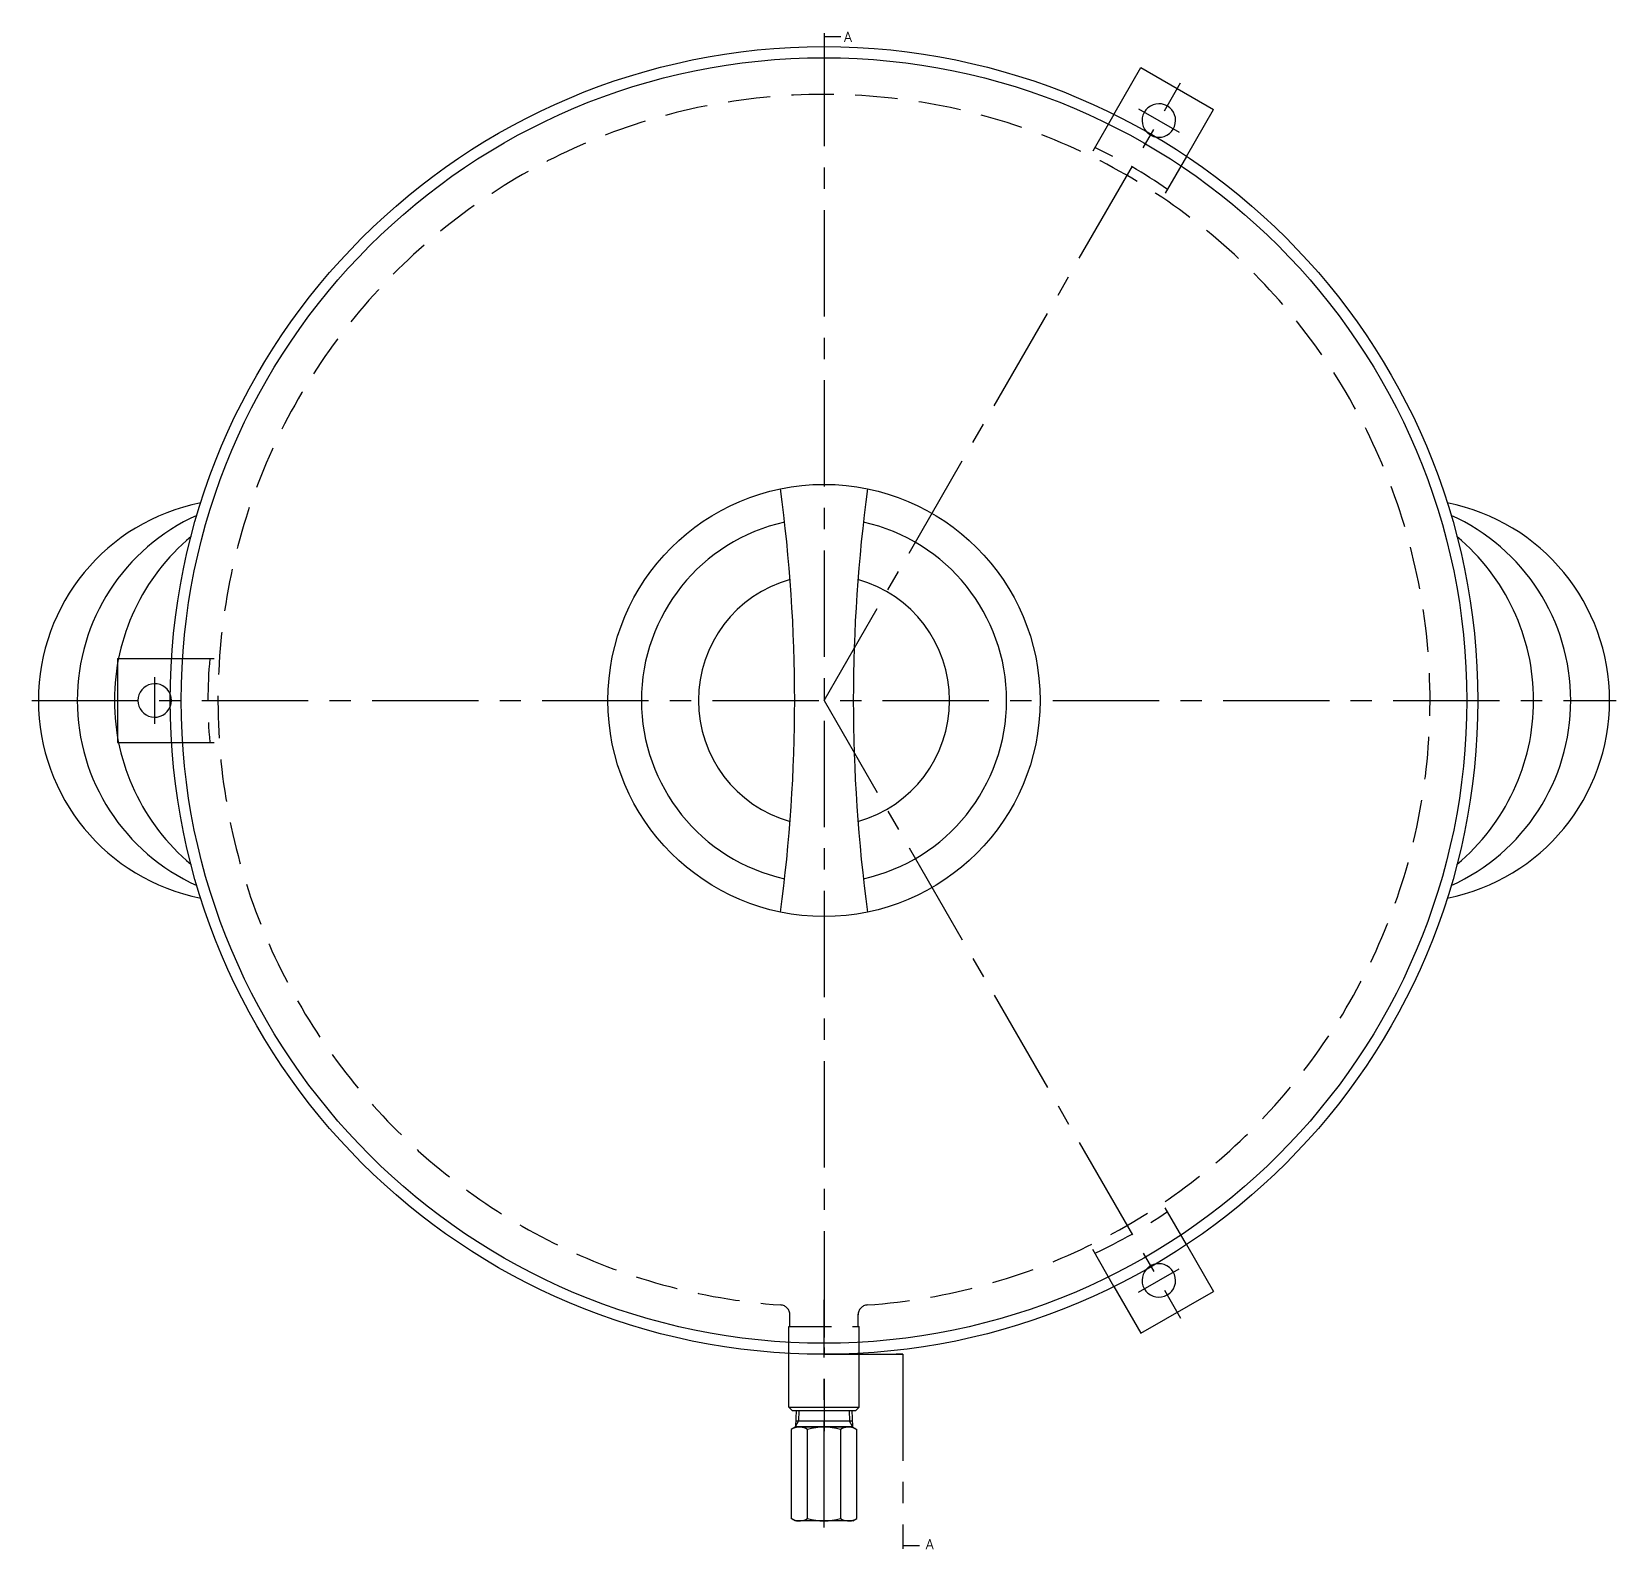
# Model space of a CAD drawing. Extents: x -247 to 766, y -898 to 200.
# Drawn here: x -236.5 to 236.5, y -253.4 to 199.6 of the extents above; entities that cross this region are included whole.
import ezdxf

# ---------------------------------------------------------------- set-up
doc = ezdxf.new("R2010")
doc.units = 0
doc.linetypes.add('CENTER', pattern=[50.8, 31.75, -6.35, 6.35, -6.35])
doc.linetypes.add('DASHED', pattern=[19.05, 12.7, -6.35])
doc.layers.get('0').update_dxf_attribs({"linetype": 'CONTINUOUS'})
doc.layers.add('CENTER', color=1, linetype='CONTINUOUS')
doc.styles.get("Standard").update_dxf_attribs({"font": 'txt.shx', "height": 3, "bigfont": 'bigfont.shx'})

msp = doc.modelspace()

# ---------------------------------------------------------------- texts
at = {"color": 137, "linetype": 'CONTINUOUS'}
for p in [(6, 196.63), (30.4, -253.37)]:
    msp.add_text('A', height=3, rotation=360, dxfattribs=at).set_placement(p)

# ---------------------------------------------------------------- linework, layer by layer
at = {"color": 7, "linetype": 'CONTINUOUS'}
for p, q in [((86.56, 174.92), (94.62, 188.89)), ((94.62, 188.89), (116.28, 176.39)), ((108.21, 162.42), (116.28, 176.39)), ((-210.9, 10.74), (-210.9, -10.74)), ((-210.57, 12.5), (-194.76, 12.5)), ((-210.57, -12.5), (-194.76, -12.5)), ((108.21, -162.42), (116.28, -176.39)), ((86.56, -174.92), (94.62, -188.89)), ((94.62, -188.89), (116.28, -176.39)), ((-10.5, -210.9), (-10.5, -193.3)), ((10.5, -210.9), (10.5, -193.3)), ((-9.5, -211.9), (-10.5, -210.9)), ((-10.5, -210.9), (10.5, -210.9)), ((-9.5, -211.9), (9.5, -211.9)), ((-8.33, -211.9), (-8.5, -216.74)), ((8.33, -211.9), (8.5, -216.74)), ((9.5, -211.9), (10.5, -210.9)), ((-8.58, -216.9), (-9.81, -217.61)), ((8.58, -216.9), (-8.58, -216.9)), ((-8.5, -216.9), (-8.5, -216.74)), ((-8.5, -216.74), (8.5, -216.74)), ((8.44, -215.16), (-8.44, -215.16)), ((8.5, -216.9), (8.5, -216.74)), ((8.58, -216.9), (9.81, -217.61)), ((-9.81, -217.61), (-9.81, -244.19)), ((-4.91, -244.19), (-4.91, -217.61)), ((4.91, -217.61), (4.91, -244.19)), ((9.81, -244.19), (9.81, -217.61)), ((-8.58, -244.9), (-9.81, -244.19)), ((8.58, -244.9), (-8.58, -244.9)), ((8.58, -244.9), (9.81, -244.19))]:
    msp.add_line(p, q, dxfattribs=at)
at = {"color": 3, "linetype": 'DASHED'}
for p, q in [((86.56, 174.92), (79.41, 162.54)), ((108.21, 162.42), (101.06, 150.04)), ((-210.9, 12.5), (-210.9, 10.74)), ((-210.9, 12.5), (-210.57, 12.5)), ((-194.76, 12.5), (-180.38, 12.5)), ((-210.9, -10.74), (-210.9, -12.5)), ((-210.9, -12.5), (-210.57, -12.5)), ((-194.76, -12.5), (-180.38, -12.5)), ((108.21, -162.42), (101.06, -150.04)), ((86.56, -174.92), (79.41, -162.54)), ((-10.15, -186.9), (-10.15, -183.2)), ((10.15, -186.9), (10.15, -183.2)), ((-10.5, -193.3), (-10.5, -186.9)), ((-10.5, -186.9), (10.5, -186.9)), ((10.5, -193.3), (10.5, -186.9))]:
    msp.add_line(p, q, dxfattribs=at)
at = {"color": 3, "linetype": 'CONTINUOUS'}
for p, q in [((-7.47, -211.9), (-7.59, -215.16)), ((7.48, -211.9), (7.59, -215.16)), ((-8.5, -216.74), (-7.59, -215.16)), ((8.5, -216.74), (7.59, -215.16))]:
    msp.add_line(p, q, dxfattribs=at)
at = {"color": 7}
for points in [[(0, 198.16, 0), (5, 198.16, 0)], [(23.51, -252.21, 0), (28.51, -252.21, 0)]]:
    msp.add_polyline3d(points, dxfattribs=at)
at = {"color": 7, "linetype": 'CONTINUOUS'}
for radius in [195.17, 191.86, 64.5]:
    msp.add_circle((0, 0), radius, dxfattribs=at)
at = {"color": 3, "linetype": 'DASHED'}
for centre, radius, start, end in [((0, 0), 180.9, 274.1005, 265.8995), ((99.95, 173.12), 5, 221.4864, 258.5136), ((22.55, 39.06), 138.8, 54.8331, 65.1669), ((-45.1, 0), 138.8, 174.8331, 185.1669), ((-199.8, 0), 5, 338.2358, 21.7642), ((22.55, -39.06), 138.8, 294.8331, 305.1669), ((99.95, -173.12), 5, 101.4864, 138.5136), ((-13.15, -183.43), 3, 0, 85.8995), ((13.15, -183.43), 3, 94.1005, 180)]:
    msp.add_arc(centre, radius, start, end, dxfattribs=at)
at = {"color": 7, "linetype": 'CONTINUOUS'}
for centre, radius, start, end in [((99.95, 173.12), 5, 258.5136, 221.4864), ((-480.43, 0), 471.68, 352.3028, 7.6972), ((480.43, 0), 471.68, 172.3028, 187.6972), ((-174.36, 0), 60.14, 101.1936, 258.8064), ((174.36, 0), 60.14, 281.1936, 78.8064), ((-162.33, 0), 60.58, 114.2222, 245.7778), ((0, 0), 54.5, 102.4629, 257.5371), ((0, 0), 54.5, 282.4629, 77.5371), ((162.33, 0), 60.58, 294.2222, 65.7778), ((-148.08, 0), 63.74, 129.8741, 230.1259), ((148.08, 0), 63.74, 309.8741, 50.1259), ((0, 0), 37.5, 105.6783, 254.3217), ((0, 0), 37.5, 285.6783, 74.3217), ((-199.8, 0), 5, 21.7642, 338.2358), ((99.95, -173.12), 5, 138.5136, 101.4864), ((-7.38, -221.55), 4.65, 57.7969, 114.0123), ((0, -234.11), 17.21, 73.4318, 106.5682), ((7.38, -221.55), 4.65, 65.9877, 122.2031), ((-7.38, -240.25), 4.65, 245.9877, 302.2031), ((0, -227.69), 17.21, 253.4318, 286.5682), ((7.38, -240.25), 4.65, 237.7969, 294.0123)]:
    msp.add_arc(centre, radius, start, end, dxfattribs=at)
at = {"layer": 'CENTER', "color": 1, "linetype": 'CENTER'}
for p, q in [((0, 199.17), (0, 197.17)), ((0, 199.17), (0, 197.17)), ((0, 197.17), (0, -195.17)), ((0, 0), (106.45, 184.38)), ((93.89, 176.62), (106.01, 169.62)), ((-199.8, 7), (-199.8, -7)), ((-236.5, 0), (236.5, 0)), ((0, 0), (106.45, -184.38)), ((93.89, -176.62), (106.01, -169.62)), ((0, -246.9), (0, -178.9)), ((0, -193.17), (0, -195.17)), ((0, -193.17), (0, -195.17)), ((0, -195.17), (23.51, -195.17)), ((2, -195.17), (0, -195.17)), ((23.51, -195.17), (21.51, -195.17)), ((23.51, -195.17), (23.51, -251.21)), ((23.51, -195.17), (23.51, -197.17)), ((0, -202.45), (0, -218.08)), ((23.51, -251.21), (23.51, -253.21)), ((23.51, -251.21), (23.51, -253.21))]:
    msp.add_line(p, q, dxfattribs=at)

msp.set_redraw_order([(e.dxf.handle, doc.entitydb.next_handle()) for e in msp.query("TEXT MTEXT ATTDEF DIMENSION ARC_DIMENSION")])  # texts and dimensions are drawn at this point

doc.saveas('drawing.dxf')
